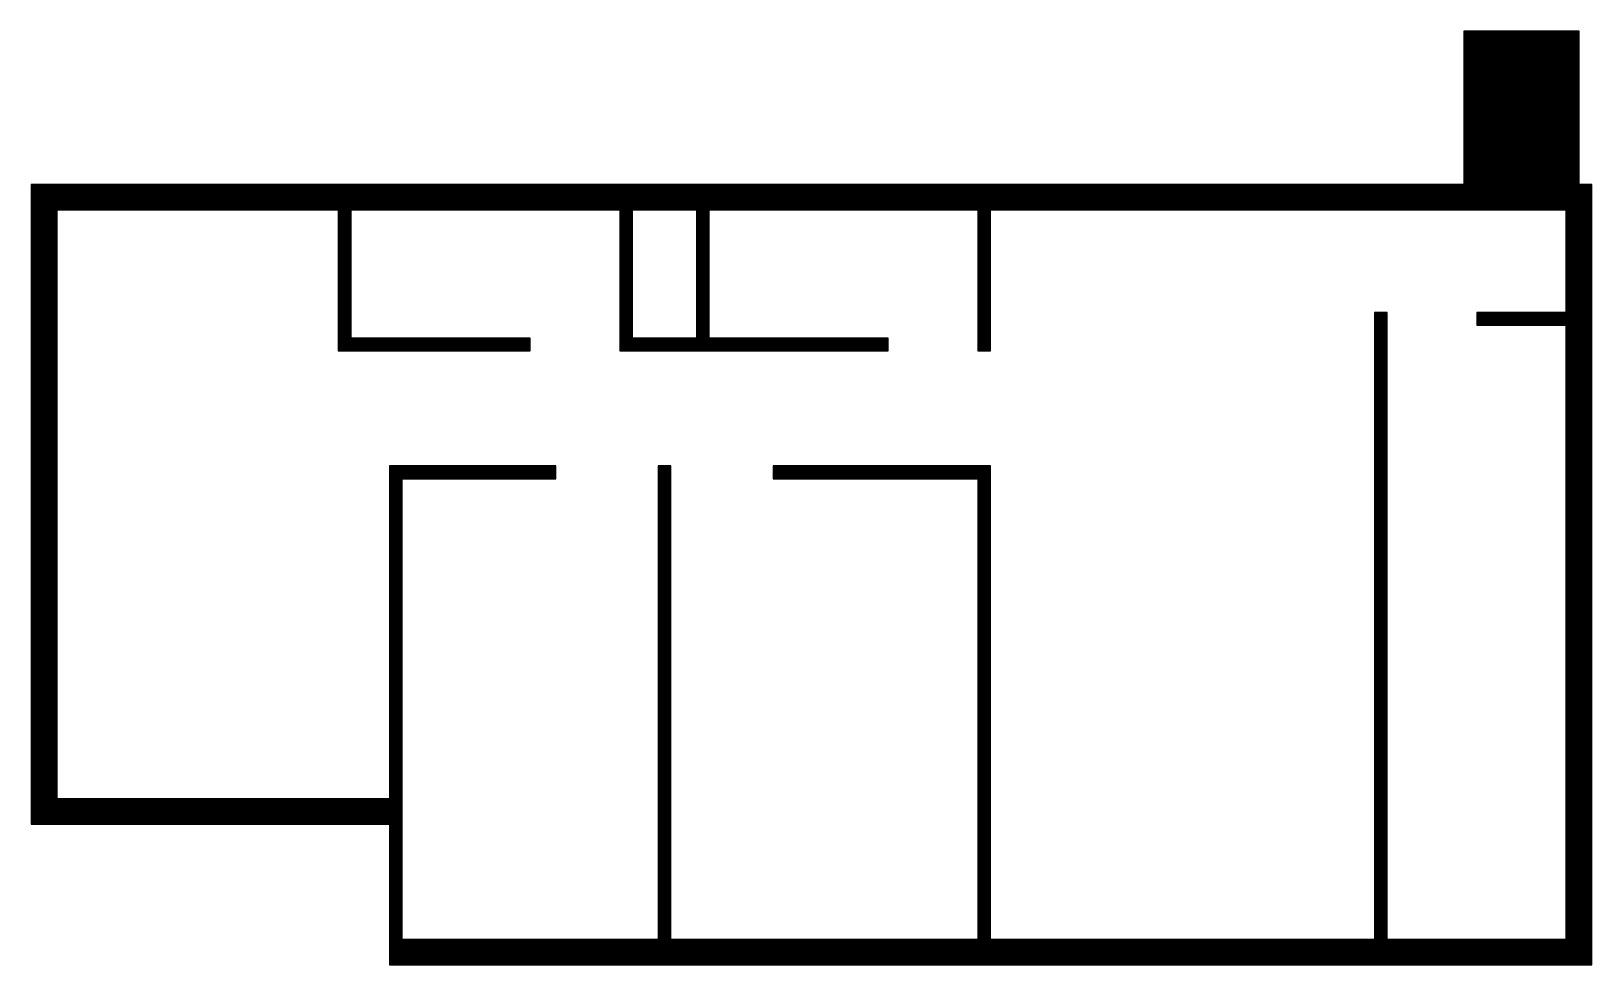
# Model space of a CAD drawing. Header units: inches. Extents: x -0.3 to 11.9, y 0.3 to 7.6.
import ezdxf

# ---------------------------------------------------------------- set-up
doc = ezdxf.new("R2010")
doc.units = ezdxf.units.IN
doc.header["$MEASUREMENT"] = 0
doc.layers.add('GRILLA PIXEL', color=7, linetype='Continuous')

# ---------------------------------------------------------------- blocks, each defined once
blk = doc.blocks.new('0-255-255-31-Muro alto')
at = {"layer": 'GRILLA PIXEL', "true_color": 0xffff1f}
h = blk.add_hatch(color=2, dxfattribs=at)
h.dxf.hatch_style = 1
h.paths.add_polyline_path([(0, 0), (-0.1, 0), (-0.1, -0.1), (0, -0.1)])
blk.add_lwpolyline([(-0.1, 0), (-0.1, -0.1), (0, -0.1), (0, 0)], close=True)
blk = doc.blocks.new('0-255-0-0-Muro dormitorio principal')
h = blk.add_hatch(color=1)
h.dxf.hatch_style = 1
h.paths.add_polyline_path([(0, 0), (-0.1, 0), (-0.1, -0.1), (0, -0.1)])
blk.add_lwpolyline([(-0.1, 0), (-0.1, -0.1), (0, -0.1), (0, 0)], close=True)
blk = doc.blocks.new('0-203-204-205-Ventana principal')
at = {"layer": 'GRILLA PIXEL', "true_color": 0xcbcccd}
h = blk.add_hatch(color=254, dxfattribs=at)
h.dxf.hatch_style = 1
h.paths.add_polyline_path([(0, 0), (-0.1, 0), (-0.1, -0.1), (0, -0.1)])
blk.add_lwpolyline([(-0.1, 0), (-0.1, -0.1), (0, -0.1), (0, 0)], close=True)
blk = doc.blocks.new('0-3-160-22-Ventana comun')
at = {"layer": 'GRILLA PIXEL', "true_color": 0x03a016}
h = blk.add_hatch(color=104, dxfattribs=at)
h.dxf.hatch_style = 1
h.paths.add_polyline_path([(0, 0), (-0.1, 0), (-0.1, -0.1), (0, -0.1)])
blk.add_lwpolyline([(-0.1, 0), (-0.1, -0.1), (0, -0.1), (0, 0)], close=True)
blk = doc.blocks.new('0-5-68-255-Muro inicio conexion')
at = {"layer": 'GRILLA PIXEL', "true_color": 0x0544ff}
h = blk.add_hatch(color=160, dxfattribs=at)
h.dxf.hatch_style = 1
h.paths.add_polyline_path([(0, 0), (-0.1, 0), (-0.1, -0.1), (0, -0.1)])
blk.add_lwpolyline([(-0.1, 0), (-0.1, -0.1), (0, -0.1), (0, 0)], close=True)
blk = doc.blocks.new('0-63-149-253-Muro fichas extremo')
at = {"layer": 'GRILLA PIXEL', "true_color": 0x3f95fd}
h = blk.add_hatch(color=153, dxfattribs=at)
h.dxf.hatch_style = 1
h.paths.add_polyline_path([(0, 0), (-0.1, 0), (-0.1, -0.1), (0, -0.1)])
blk.add_lwpolyline([(-0.1, 0), (-0.1, -0.1), (0, -0.1), (0, 0)], close=True)
blk = doc.blocks.new('1-125-217-63-auxiliar  ingresos')
at = {"layer": 'GRILLA PIXEL', "true_color": 0x7dd93f}
h = blk.add_hatch(color=83, dxfattribs=at)
h.dxf.hatch_style = 1
h.paths.add_polyline_path([(0, 0), (-0.1, 0), (-0.1, -0.1), (0, -0.1)])
blk.add_lwpolyline([(-0.1, 0), (-0.1, -0.1), (0, -0.1), (0, 0)], close=True)
blk = doc.blocks.new('0-255-31-255-Puerta ingreso')
at = {"layer": 'GRILLA PIXEL', "true_color": 0xff1fff}
h = blk.add_hatch(color=6, dxfattribs=at)
h.dxf.hatch_style = 1
h.paths.add_polyline_path([(0, 0), (-0.1, 0), (-0.1, -0.1), (0, -0.1)])
blk.add_lwpolyline([(-0.1, 0), (-0.1, -0.1), (0, -0.1), (0, 0)], close=True)
blk = doc.blocks.new('0-0-28-112-Muro auxiliar fichas esquinas')
at = {"layer": 'GRILLA PIXEL', "true_color": 0x001c70}
h = blk.add_hatch(color=166, dxfattribs=at)
h.dxf.hatch_style = 1
h.paths.add_polyline_path([(0, 0), (-0.1, 0), (-0.1, -0.1), (0, -0.1)])
blk.add_lwpolyline([(-0.1, 0), (-0.1, -0.1), (0, -0.1), (0, 0)], close=True)
blk = doc.blocks.new('0-242-113-114-Ventana servicio')
at = {"layer": 'GRILLA PIXEL', "true_color": 0xf27172}
h = blk.add_hatch(color=11, dxfattribs=at)
h.dxf.hatch_style = 1
h.paths.add_polyline_path([(0, 0), (-0.1, 0), (-0.1, -0.1), (0, -0.1)])
blk.add_lwpolyline([(-0.1, 0), (-0.1, -0.1), (0, -0.1), (0, 0)], close=True)
blk = doc.blocks.new('1-99-100-102-auxiliar lado interno')
at = {"lineweight": 70, "true_color": 0x636466}
h = blk.add_hatch(color=251, dxfattribs=at)
h.dxf.hatch_style = 1
h.paths.add_polyline_path([(-0.1, -0.1), (-0.1, 0), (0, 0), (0, -0.1)])
blk.add_lwpolyline([(0, 0), (0, -0.1), (-0.1, -0.1), (-0.1, 0)], close=True)
blk = doc.blocks.new('pixel extremo ventana')
h = blk.add_hatch(color=136)
h.dxf.hatch_style = 1
h.paths.add_polyline_path([(0, 0), (-0.1, 0), (-0.1, -0.1), (0, -0.1)])
blk.add_lwpolyline([(-0.1, 0), (-0.1, -0.1), (0, -0.1), (0, 0)], close=True)

msp = doc.modelspace()

# ---------------------------------------------------------------- block references
for name, p in [('1-125-217-63-auxiliar  ingresos', (11.001, 7.631)), ('1-125-217-63-auxiliar  ingresos', (11.101, 7.631)), ('1-125-217-63-auxiliar  ingresos', (11.201, 7.631)), ('1-125-217-63-auxiliar  ingresos', (11.301, 7.631)), ('1-125-217-63-auxiliar  ingresos', (11.401, 7.631)), ('1-125-217-63-auxiliar  ingresos', (11.501, 7.631)), ('1-125-217-63-auxiliar  ingresos', (11.601, 7.631)), ('1-125-217-63-auxiliar  ingresos', (11.701, 7.631)), ('1-125-217-63-auxiliar  ingresos', (11.801, 7.631)), ('1-125-217-63-auxiliar  ingresos', (11.001, 7.531)), ('1-125-217-63-auxiliar  ingresos', (11.101, 7.531)), ('1-125-217-63-auxiliar  ingresos', (11.201, 7.531)), ('1-125-217-63-auxiliar  ingresos', (11.301, 7.531)), ('1-125-217-63-auxiliar  ingresos', (11.401, 7.531)), ('1-125-217-63-auxiliar  ingresos', (11.501, 7.531)), ('1-125-217-63-auxiliar  ingresos', (11.601, 7.531)), ('1-125-217-63-auxiliar  ingresos', (11.701, 7.531)), ('1-125-217-63-auxiliar  ingresos', (11.801, 7.531)), ('1-125-217-63-auxiliar  ingresos', (11.001, 7.431)), ('1-125-217-63-auxiliar  ingresos', (11.001, 7.331)), ('1-125-217-63-auxiliar  ingresos', (11.101, 7.431)), ('1-125-217-63-auxiliar  ingresos', (11.101, 7.331)), ('1-125-217-63-auxiliar  ingresos', (11.201, 7.431)), ('1-125-217-63-auxiliar  ingresos', (11.201, 7.331)), ('1-125-217-63-auxiliar  ingresos', (11.301, 7.431)), ('1-125-217-63-auxiliar  ingresos', (11.301, 7.331)), ('1-125-217-63-auxiliar  ingresos', (11.401, 7.431)), ('1-125-217-63-auxiliar  ingresos', (11.401, 7.331)), ('1-125-217-63-auxiliar  ingresos', (11.501, 7.431)), ('1-125-217-63-auxiliar  ingresos', (11.501, 7.331)), ('1-125-217-63-auxiliar  ingresos', (11.601, 7.431)), ('1-125-217-63-auxiliar  ingresos', (11.601, 7.331)), ('1-125-217-63-auxiliar  ingresos', (11.701, 7.431)), ('1-125-217-63-auxiliar  ingresos', (11.701, 7.331)), ('1-125-217-63-auxiliar  ingresos', (11.801, 7.431)), ('1-125-217-63-auxiliar  ingresos', (11.801, 7.331)), ('1-125-217-63-auxiliar  ingresos', (11.001, 7.231)), ('1-125-217-63-auxiliar  ingresos', (11.101, 7.231)), ('1-125-217-63-auxiliar  ingresos', (11.201, 7.231)), ('1-125-217-63-auxiliar  ingresos', (11.301, 7.231)), ('1-125-217-63-auxiliar  ingresos', (11.401, 7.231)), ('1-125-217-63-auxiliar  ingresos', (11.501, 7.231)), ('1-125-217-63-auxiliar  ingresos', (11.601, 7.231)), ('1-125-217-63-auxiliar  ingresos', (11.701, 7.231)), ('1-125-217-63-auxiliar  ingresos', (11.801, 7.231)), ('1-125-217-63-auxiliar  ingresos', (11.001, 7.131)), ('1-125-217-63-auxiliar  ingresos', (11.101, 7.131)), ('1-125-217-63-auxiliar  ingresos', (11.201, 7.131)), ('1-125-217-63-auxiliar  ingresos', (11.301, 7.131)), ('1-125-217-63-auxiliar  ingresos', (11.401, 7.131)), ('1-125-217-63-auxiliar  ingresos', (11.501, 7.131)), ('1-125-217-63-auxiliar  ingresos', (11.601, 7.131)), ('1-125-217-63-auxiliar  ingresos', (11.701, 7.131)), ('1-125-217-63-auxiliar  ingresos', (11.801, 7.131)), ('1-125-217-63-auxiliar  ingresos', (11.001, 7.031)), ('1-125-217-63-auxiliar  ingresos', (11.101, 7.031)), ('1-125-217-63-auxiliar  ingresos', (11.201, 7.031)), ('1-125-217-63-auxiliar  ingresos', (11.301, 7.031)), ('1-125-217-63-auxiliar  ingresos', (11.401, 7.031)), ('1-125-217-63-auxiliar  ingresos', (11.501, 7.031)), ('1-125-217-63-auxiliar  ingresos', (11.601, 7.031)), ('1-125-217-63-auxiliar  ingresos', (11.701, 7.031)), ('1-125-217-63-auxiliar  ingresos', (11.801, 7.031)), ('1-125-217-63-auxiliar  ingresos', (11.001, 6.931)), ('1-125-217-63-auxiliar  ingresos', (11.101, 6.931)), ('1-125-217-63-auxiliar  ingresos', (11.201, 6.931)), ('1-125-217-63-auxiliar  ingresos', (11.301, 6.931)), ('1-125-217-63-auxiliar  ingresos', (11.401, 6.931)), ('1-125-217-63-auxiliar  ingresos', (11.501, 6.931)), ('1-125-217-63-auxiliar  ingresos', (11.601, 6.931)), ('1-125-217-63-auxiliar  ingresos', (11.701, 6.931)), ('1-125-217-63-auxiliar  ingresos', (11.801, 6.931)), ('1-125-217-63-auxiliar  ingresos', (11.001, 6.831)), ('1-125-217-63-auxiliar  ingresos', (11.001, 6.731)), ('1-125-217-63-auxiliar  ingresos', (11.101, 6.831)), ('1-125-217-63-auxiliar  ingresos', (11.101, 6.731)), ('1-125-217-63-auxiliar  ingresos', (11.201, 6.831)), ('1-125-217-63-auxiliar  ingresos', (11.201, 6.731)), ('1-125-217-63-auxiliar  ingresos', (11.301, 6.831)), ('1-125-217-63-auxiliar  ingresos', (11.301, 6.731)), ('1-125-217-63-auxiliar  ingresos', (11.401, 6.831)), ('1-125-217-63-auxiliar  ingresos', (11.401, 6.731)), ('1-125-217-63-auxiliar  ingresos', (11.501, 6.831)), ('1-125-217-63-auxiliar  ingresos', (11.501, 6.731)), ('1-125-217-63-auxiliar  ingresos', (11.601, 6.831)), ('1-125-217-63-auxiliar  ingresos', (11.601, 6.731)), ('1-125-217-63-auxiliar  ingresos', (11.701, 6.831)), ('1-125-217-63-auxiliar  ingresos', (11.701, 6.731)), ('1-125-217-63-auxiliar  ingresos', (11.801, 6.831)), ('1-125-217-63-auxiliar  ingresos', (11.801, 6.731)), ('1-125-217-63-auxiliar  ingresos', (11.001, 6.631)), ('1-125-217-63-auxiliar  ingresos', (11.101, 6.631)), ('1-125-217-63-auxiliar  ingresos', (11.201, 6.631)), ('1-125-217-63-auxiliar  ingresos', (11.301, 6.631)), ('1-125-217-63-auxiliar  ingresos', (11.401, 6.631)), ('1-125-217-63-auxiliar  ingresos', (11.501, 6.631)), ('1-125-217-63-auxiliar  ingresos', (11.601, 6.631)), ('1-125-217-63-auxiliar  ingresos', (11.701, 6.631)), ('1-125-217-63-auxiliar  ingresos', (11.801, 6.631)), ('1-125-217-63-auxiliar  ingresos', (11.001, 6.531)), ('1-125-217-63-auxiliar  ingresos', (11.101, 6.531)), ('1-125-217-63-auxiliar  ingresos', (11.201, 6.531)), ('1-125-217-63-auxiliar  ingresos', (11.301, 6.531)), ('1-125-217-63-auxiliar  ingresos', (11.401, 6.531)), ('1-125-217-63-auxiliar  ingresos', (11.501, 6.531)), ('1-125-217-63-auxiliar  ingresos', (11.601, 6.531)), ('1-125-217-63-auxiliar  ingresos', (11.701, 6.531)), ('1-125-217-63-auxiliar  ingresos', (11.801, 6.531)), ('0-5-68-255-Muro inicio conexion', (-0.199, 6.431)), ('0-255-255-31-Muro alto', (-0.099, 6.431)), ('0-255-255-31-Muro alto', (0.001, 6.431)), ('0-255-255-31-Muro alto', (0.101, 6.431)), ('0-255-255-31-Muro alto', (0.201, 6.431)), ('0-255-255-31-Muro alto', (0.301, 6.431)), ('0-255-255-31-Muro alto', (0.401, 6.431)), ('0-255-255-31-Muro alto', (0.501, 6.431)), ('0-255-255-31-Muro alto', (0.601, 6.431)), ('0-255-255-31-Muro alto', (0.701, 6.431)), ('0-255-255-31-Muro alto', (0.801, 6.431)), ('0-255-255-31-Muro alto', (0.901, 6.431)), ('0-255-255-31-Muro alto', (1.001, 6.431)), ('0-255-255-31-Muro alto', (1.101, 6.431)), ('0-255-255-31-Muro alto', (1.201, 6.431)), ('0-255-255-31-Muro alto', (1.301, 6.431)), ('0-255-255-31-Muro alto', (1.401, 6.431)), ('0-255-255-31-Muro alto', (1.501, 6.431)), ('0-255-255-31-Muro alto', (1.601, 6.431)), ('0-255-255-31-Muro alto', (1.701, 6.431)), ('0-255-255-31-Muro alto', (1.801, 6.431)), ('0-255-255-31-Muro alto', (1.901, 6.431)), ('0-255-255-31-Muro alto', (2.001, 6.431)), ('0-255-255-31-Muro alto', (2.101, 6.431)), ('0-255-255-31-Muro alto', (2.201, 6.431)), ('0-255-255-31-Muro alto', (2.301, 6.431)), ('0-255-255-31-Muro alto', (2.401, 6.431)), ('0-255-255-31-Muro alto', (2.501, 6.431)), ('0-255-255-31-Muro alto', (2.601, 6.431)), ('0-255-255-31-Muro alto', (2.701, 6.431)), ('0-255-255-31-Muro alto', (2.801, 6.431)), ('0-255-255-31-Muro alto', (2.901, 6.431)), ('0-255-255-31-Muro alto', (3.001, 6.431)), ('0-255-255-31-Muro alto', (3.101, 6.431)), ('0-255-255-31-Muro alto', (3.201, 6.431)), ('0-255-255-31-Muro alto', (3.301, 6.431)), ('0-255-255-31-Muro alto', (3.401, 6.431)), ('0-255-255-31-Muro alto', (3.501, 6.431)), ('0-255-255-31-Muro alto', (3.601, 6.431)), ('0-255-255-31-Muro alto', (3.701, 6.431)), ('0-255-255-31-Muro alto', (3.801, 6.431)), ('0-255-255-31-Muro alto', (3.901, 6.431)), ('0-255-255-31-Muro alto', (4.001, 6.431)), ('0-255-255-31-Muro alto', (4.101, 6.431)), ('0-255-255-31-Muro alto', (4.201, 6.431)), ('0-255-255-31-Muro alto', (4.301, 6.431)), ('0-255-255-31-Muro alto', (4.401, 6.431)), ('0-255-255-31-Muro alto', (4.501, 6.431)), ('0-255-255-31-Muro alto', (4.601, 6.431)), ('0-255-255-31-Muro alto', (4.701, 6.431)), ('0-255-255-31-Muro alto', (4.801, 6.431)), ('0-255-255-31-Muro alto', (4.901, 6.431)), ('0-255-255-31-Muro alto', (5.001, 6.431)), ('0-255-255-31-Muro alto', (5.101, 6.431)), ('0-255-255-31-Muro alto', (5.201, 6.431)), ('0-255-255-31-Muro alto', (5.301, 6.431)), ('0-255-255-31-Muro alto', (5.401, 6.431)), ('0-255-255-31-Muro alto', (5.501, 6.431)), ('0-255-255-31-Muro alto', (5.601, 6.431)), ('0-255-255-31-Muro alto', (5.701, 6.431)), ('0-255-255-31-Muro alto', (5.801, 6.431)), ('0-255-255-31-Muro alto', (5.901, 6.431)), ('0-255-255-31-Muro alto', (6.001, 6.431)), ('0-255-255-31-Muro alto', (6.101, 6.431)), ('0-255-255-31-Muro alto', (6.201, 6.431)), ('0-255-255-31-Muro alto', (6.301, 6.431)), ('0-255-255-31-Muro alto', (6.401, 6.431)), ('0-255-255-31-Muro alto', (6.501, 6.431)), ('0-255-255-31-Muro alto', (6.601, 6.431)), ('0-255-255-31-Muro alto', (6.701, 6.431)), ('0-255-255-31-Muro alto', (6.801, 6.431)), ('0-255-255-31-Muro alto', (6.901, 6.431)), ('0-255-255-31-Muro alto', (7.001, 6.431)), ('0-255-255-31-Muro alto', (7.101, 6.431)), ('0-255-255-31-Muro alto', (7.201, 6.431)), ('0-255-255-31-Muro alto', (7.301, 6.431)), ('0-255-255-31-Muro alto', (7.401, 6.431)), ('0-255-255-31-Muro alto', (7.501, 6.431)), ('0-255-255-31-Muro alto', (7.601, 6.431)), ('0-255-255-31-Muro alto', (7.701, 6.431)), ('0-255-255-31-Muro alto', (7.801, 6.431)), ('0-255-255-31-Muro alto', (7.901, 6.431)), ('0-255-255-31-Muro alto', (8.001, 6.431)), ('0-255-255-31-Muro alto', (8.101, 6.431)), ('0-255-255-31-Muro alto', (8.201, 6.431)), ('0-255-255-31-Muro alto', (8.301, 6.431)), ('0-255-255-31-Muro alto', (8.401, 6.431)), ('0-255-255-31-Muro alto', (8.501, 6.431)), ('0-255-255-31-Muro alto', (8.601, 6.431)), ('0-255-255-31-Muro alto', (8.701, 6.431)), ('0-255-255-31-Muro alto', (8.801, 6.431)), ('0-255-255-31-Muro alto', (8.901, 6.431)), ('0-255-255-31-Muro alto', (9.001, 6.431)), ('0-255-255-31-Muro alto', (9.101, 6.431)), ('0-255-255-31-Muro alto', (9.201, 6.431)), ('0-255-255-31-Muro alto', (9.301, 6.431)), ('0-255-255-31-Muro alto', (9.401, 6.431)), ('0-255-255-31-Muro alto', (9.501, 6.431)), ('0-255-255-31-Muro alto', (9.601, 6.431)), ('0-255-255-31-Muro alto', (9.701, 6.431)), ('0-255-255-31-Muro alto', (9.801, 6.431)), ('0-255-255-31-Muro alto', (9.901, 6.431)), ('0-255-255-31-Muro alto', (10.001, 6.431)), ('0-255-255-31-Muro alto', (10.101, 6.431)), ('0-255-255-31-Muro alto', (10.201, 6.431)), ('0-255-255-31-Muro alto', (10.301, 6.431)), ('0-255-255-31-Muro alto', (10.401, 6.431)), ('0-255-255-31-Muro alto', (10.501, 6.431)), ('0-255-255-31-Muro alto', (10.601, 6.431)), ('0-255-255-31-Muro alto', (10.701, 6.431)), ('0-255-255-31-Muro alto', (10.801, 6.431)), ('0-255-255-31-Muro alto', (10.901, 6.431)), ('0-255-31-255-Puerta ingreso', (11.001, 6.431)), ('0-255-31-255-Puerta ingreso', (11.101, 6.431)), ('0-255-31-255-Puerta ingreso', (11.201, 6.431)), ('0-255-31-255-Puerta ingreso', (11.301, 6.431)), ('0-255-31-255-Puerta ingreso', (11.401, 6.431)), ('0-255-31-255-Puerta ingreso', (11.501, 6.431)), ('0-255-31-255-Puerta ingreso', (11.601, 6.431)), ('0-255-31-255-Puerta ingreso', (11.701, 6.431)), ('0-255-31-255-Puerta ingreso', (11.801, 6.431)), ('0-5-68-255-Muro inicio conexion', (11.901, 6.431)), ('0-5-68-255-Muro inicio conexion', (-0.199, 6.331)), ('0-63-149-253-Muro fichas extremo', (-0.199, 6.231)), ('1-99-100-102-auxiliar lado interno', (-0.099, 6.331)), ('1-99-100-102-auxiliar lado interno', (-0.099, 6.231)), ('1-99-100-102-auxiliar lado interno', (0.001, 6.331)), ('1-99-100-102-auxiliar lado interno', (0.101, 6.331)), ('1-99-100-102-auxiliar lado interno', (0.201, 6.331)), ('1-99-100-102-auxiliar lado interno', (0.301, 6.331)), ('1-99-100-102-auxiliar lado interno', (0.401, 6.331)), ('1-99-100-102-auxiliar lado interno', (0.501, 6.331)), ('1-99-100-102-auxiliar lado interno', (0.601, 6.331)), ('1-99-100-102-auxiliar lado interno', (0.701, 6.331)), ('1-99-100-102-auxiliar lado interno', (0.801, 6.331)), ('1-99-100-102-auxiliar lado interno', (0.901, 6.331)), ('1-99-100-102-auxiliar lado interno', (1.001, 6.331)), ('1-99-100-102-auxiliar lado interno', (1.101, 6.331)), ('1-99-100-102-auxiliar lado interno', (1.201, 6.331)), ('1-99-100-102-auxiliar lado interno', (1.301, 6.331)), ('1-99-100-102-auxiliar lado interno', (1.401, 6.331)), ('1-99-100-102-auxiliar lado interno', (1.501, 6.331)), ('1-99-100-102-auxiliar lado interno', (1.601, 6.331)), ('1-99-100-102-auxiliar lado interno', (1.701, 6.331)), ('1-99-100-102-auxiliar lado interno', (1.801, 6.331)), ('1-99-100-102-auxiliar lado interno', (1.901, 6.331)), ('1-99-100-102-auxiliar lado interno', (2.001, 6.331)), ('1-99-100-102-auxiliar lado interno', (2.101, 6.331)), ('0-255-255-31-Muro alto', (2.201, 6.331)), ('0-255-255-31-Muro alto', (2.201, 6.231)), ('1-99-100-102-auxiliar lado interno', (2.301, 6.331)), ('1-99-100-102-auxiliar lado interno', (2.401, 6.331)), ('1-99-100-102-auxiliar lado interno', (2.501, 6.331)), ('1-99-100-102-auxiliar lado interno', (2.601, 6.331)), ('1-99-100-102-auxiliar lado interno', (2.701, 6.331)), ('1-99-100-102-auxiliar lado interno', (2.801, 6.331)), ('1-99-100-102-auxiliar lado interno', (2.901, 6.331)), ('1-99-100-102-auxiliar lado interno', (3.001, 6.331)), ('1-99-100-102-auxiliar lado interno', (3.101, 6.331)), ('1-99-100-102-auxiliar lado interno', (3.201, 6.331)), ('1-99-100-102-auxiliar lado interno', (3.301, 6.331)), ('1-99-100-102-auxiliar lado interno', (3.401, 6.331)), ('1-99-100-102-auxiliar lado interno', (3.501, 6.331)), ('1-99-100-102-auxiliar lado interno', (3.601, 6.331)), ('1-99-100-102-auxiliar lado interno', (3.701, 6.331)), ('1-99-100-102-auxiliar lado interno', (3.801, 6.331)), ('1-99-100-102-auxiliar lado interno', (3.901, 6.331)), ('1-99-100-102-auxiliar lado interno', (4.001, 6.331)), ('1-99-100-102-auxiliar lado interno', (4.101, 6.331)), ('1-99-100-102-auxiliar lado interno', (4.201, 6.331)), ('1-99-100-102-auxiliar lado interno', (4.301, 6.331)), ('0-255-255-31-Muro alto', (4.401, 6.331)), ('0-255-255-31-Muro alto', (4.401, 6.231)), ('1-99-100-102-auxiliar lado interno', (4.501, 6.331)), ('1-99-100-102-auxiliar lado interno', (4.601, 6.331)), ('1-99-100-102-auxiliar lado interno', (4.701, 6.331)), ('1-99-100-102-auxiliar lado interno', (4.801, 6.331)), ('1-99-100-102-auxiliar lado interno', (4.901, 6.331)), ('0-255-255-31-Muro alto', (5.001, 6.331)), ('0-255-255-31-Muro alto', (5.001, 6.231)), ('1-99-100-102-auxiliar lado interno', (5.101, 6.331)), ('1-99-100-102-auxiliar lado interno', (5.201, 6.331)), ('1-99-100-102-auxiliar lado interno', (5.301, 6.331)), ('1-99-100-102-auxiliar lado interno', (5.401, 6.331)), ('1-99-100-102-auxiliar lado interno', (5.501, 6.331)), ('1-99-100-102-auxiliar lado interno', (5.601, 6.331)), ('1-99-100-102-auxiliar lado interno', (5.701, 6.331)), ('1-99-100-102-auxiliar lado interno', (5.801, 6.331)), ('1-99-100-102-auxiliar lado interno', (5.901, 6.331)), ('1-99-100-102-auxiliar lado interno', (6.001, 6.331)), ('1-99-100-102-auxiliar lado interno', (6.101, 6.331)), ('1-99-100-102-auxiliar lado interno', (6.201, 6.331)), ('1-99-100-102-auxiliar lado interno', (6.301, 6.331)), ('1-99-100-102-auxiliar lado interno', (6.401, 6.331)), ('1-99-100-102-auxiliar lado interno', (6.501, 6.331)), ('1-99-100-102-auxiliar lado interno', (6.601, 6.331)), ('1-99-100-102-auxiliar lado interno', (6.701, 6.331)), ('1-99-100-102-auxiliar lado interno', (6.801, 6.331)), ('1-99-100-102-auxiliar lado interno', (6.901, 6.331)), ('1-99-100-102-auxiliar lado interno', (7.001, 6.331)), ('1-99-100-102-auxiliar lado interno', (7.101, 6.331)), ('0-255-255-31-Muro alto', (7.201, 6.331)), ('0-255-255-31-Muro alto', (7.201, 6.231)), ('1-99-100-102-auxiliar lado interno', (7.301, 6.331)), ('1-99-100-102-auxiliar lado interno', (7.401, 6.331)), ('1-99-100-102-auxiliar lado interno', (7.501, 6.331)), ('1-99-100-102-auxiliar lado interno', (7.601, 6.331)), ('1-99-100-102-auxiliar lado interno', (7.701, 6.331)), ('1-99-100-102-auxiliar lado interno', (7.801, 6.331)), ('1-99-100-102-auxiliar lado interno', (7.901, 6.331)), ('1-99-100-102-auxiliar lado interno', (8.001, 6.331)), ('1-99-100-102-auxiliar lado interno', (8.101, 6.331)), ('1-99-100-102-auxiliar lado interno', (8.201, 6.331)), ('1-99-100-102-auxiliar lado interno', (8.301, 6.331)), ('1-99-100-102-auxiliar lado interno', (8.401, 6.331)), ('1-99-100-102-auxiliar lado interno', (8.501, 6.331)), ('1-99-100-102-auxiliar lado interno', (8.601, 6.331)), ('1-99-100-102-auxiliar lado interno', (8.701, 6.331)), ('1-99-100-102-auxiliar lado interno', (8.801, 6.331)), ('1-99-100-102-auxiliar lado interno', (8.901, 6.331)), ('1-99-100-102-auxiliar lado interno', (9.001, 6.331)), ('1-99-100-102-auxiliar lado interno', (9.101, 6.331)), ('1-99-100-102-auxiliar lado interno', (9.201, 6.331)), ('1-99-100-102-auxiliar lado interno', (9.301, 6.331)), ('1-99-100-102-auxiliar lado interno', (9.401, 6.331)), ('1-99-100-102-auxiliar lado interno', (9.501, 6.331)), ('1-99-100-102-auxiliar lado interno', (9.601, 6.331)), ('1-99-100-102-auxiliar lado interno', (9.701, 6.331)), ('1-99-100-102-auxiliar lado interno', (9.801, 6.331)), ('1-99-100-102-auxiliar lado interno', (9.901, 6.331)), ('1-99-100-102-auxiliar lado interno', (10.001, 6.331)), ('1-99-100-102-auxiliar lado interno', (10.101, 6.331)), ('1-99-100-102-auxiliar lado interno', (10.201, 6.331)), ('1-99-100-102-auxiliar lado interno', (10.301, 6.331)), ('1-99-100-102-auxiliar lado interno', (10.401, 6.331)), ('1-99-100-102-auxiliar lado interno', (10.501, 6.331)), ('1-99-100-102-auxiliar lado interno', (10.601, 6.331)), ('1-99-100-102-auxiliar lado interno', (10.701, 6.331)), ('1-99-100-102-auxiliar lado interno', (10.801, 6.331)), ('1-99-100-102-auxiliar lado interno', (10.901, 6.331)), ('1-99-100-102-auxiliar lado interno', (11.001, 6.331)), ('1-99-100-102-auxiliar lado interno', (11.101, 6.331)), ('1-99-100-102-auxiliar lado interno', (11.201, 6.331)), ('1-99-100-102-auxiliar lado interno', (11.301, 6.331)), ('1-99-100-102-auxiliar lado interno', (11.401, 6.331)), ('1-99-100-102-auxiliar lado interno', (11.501, 6.331)), ('1-99-100-102-auxiliar lado interno', (11.601, 6.331)), ('1-99-100-102-auxiliar lado interno', (11.701, 6.331)), ('1-99-100-102-auxiliar lado interno', (11.801, 6.331)), ('1-99-100-102-auxiliar lado interno', (11.801, 6.231)), ('0-5-68-255-Muro inicio conexion', (11.901, 6.331)), ('0-63-149-253-Muro fichas extremo', (11.901, 6.231)), ('0-255-255-31-Muro alto', (-0.199, 6.131)), ('1-99-100-102-auxiliar lado interno', (-0.099, 6.131)), ('0-255-255-31-Muro alto', (2.201, 6.131)), ('0-255-255-31-Muro alto', (4.401, 6.131)), ('0-255-255-31-Muro alto', (5.001, 6.131)), ('0-255-255-31-Muro alto', (7.201, 6.131)), ('1-99-100-102-auxiliar lado interno', (11.801, 6.131)), ('0-255-255-31-Muro alto', (11.901, 6.131)), ('0-255-255-31-Muro alto', (-0.199, 6.031)), ('1-99-100-102-auxiliar lado interno', (-0.099, 6.031)), ('0-255-255-31-Muro alto', (2.201, 6.031)), ('0-255-255-31-Muro alto', (4.401, 6.031)), ('0-255-255-31-Muro alto', (5.001, 6.031)), ('0-255-255-31-Muro alto', (7.201, 6.031)), ('1-99-100-102-auxiliar lado interno', (11.801, 6.031)), ('0-255-255-31-Muro alto', (11.901, 6.031)), ('0-255-255-31-Muro alto', (-0.199, 5.931)), ('1-99-100-102-auxiliar lado interno', (-0.099, 5.931)), ('0-255-255-31-Muro alto', (2.201, 5.931)), ('0-255-255-31-Muro alto', (4.401, 5.931)), ('0-255-255-31-Muro alto', (5.001, 5.931)), ('0-255-255-31-Muro alto', (7.201, 5.931)), ('1-99-100-102-auxiliar lado interno', (11.801, 5.931)), ('0-255-255-31-Muro alto', (11.901, 5.931)), ('0-255-255-31-Muro alto', (-0.199, 5.831)), ('1-99-100-102-auxiliar lado interno', (-0.099, 5.831)), ('0-255-255-31-Muro alto', (2.201, 5.831)), ('0-255-255-31-Muro alto', (4.401, 5.831)), ('0-255-255-31-Muro alto', (5.001, 5.831)), ('0-255-255-31-Muro alto', (7.201, 5.831)), ('1-99-100-102-auxiliar lado interno', (11.801, 5.831)), ('0-255-255-31-Muro alto', (11.901, 5.831)), ('0-255-255-31-Muro alto', (-0.199, 5.731)), ('0-255-255-31-Muro alto', (-0.199, 5.631)), ('1-99-100-102-auxiliar lado interno', (-0.099, 5.731)), ('1-99-100-102-auxiliar lado interno', (-0.099, 5.631)), ('0-255-255-31-Muro alto', (2.201, 5.731)), ('0-255-255-31-Muro alto', (2.201, 5.631)), ('0-255-255-31-Muro alto', (4.401, 5.731)), ('0-255-255-31-Muro alto', (4.401, 5.631)), ('0-255-255-31-Muro alto', (5.001, 5.731)), ('0-255-255-31-Muro alto', (5.001, 5.631)), ('0-255-255-31-Muro alto', (7.201, 5.731)), ('0-255-255-31-Muro alto', (7.201, 5.631)), ('1-99-100-102-auxiliar lado interno', (11.801, 5.731)), ('1-99-100-102-auxiliar lado interno', (11.801, 5.631)), ('0-255-255-31-Muro alto', (11.901, 5.731)), ('0-255-255-31-Muro alto', (11.901, 5.631)), ('0-255-255-31-Muro alto', (-0.199, 5.531)), ('1-99-100-102-auxiliar lado interno', (-0.099, 5.531)), ('0-255-255-31-Muro alto', (2.201, 5.531)), ('0-255-255-31-Muro alto', (4.401, 5.531)), ('0-255-255-31-Muro alto', (5.001, 5.531)), ('0-255-255-31-Muro alto', (7.201, 5.531)), ('1-99-100-102-auxiliar lado interno', (11.801, 5.531)), ('0-255-255-31-Muro alto', (11.901, 5.531)), ('0-255-255-31-Muro alto', (-0.199, 5.431)), ('1-99-100-102-auxiliar lado interno', (-0.099, 5.431)), ('0-255-255-31-Muro alto', (2.201, 5.431)), ('0-255-255-31-Muro alto', (4.401, 5.431)), ('0-255-255-31-Muro alto', (5.001, 5.431)), ('0-255-255-31-Muro alto', (7.201, 5.431)), ('0-255-255-31-Muro alto', (10.301, 5.431)), ('0-255-255-31-Muro alto', (11.101, 5.431)), ('0-255-255-31-Muro alto', (11.201, 5.431)), ('0-255-255-31-Muro alto', (11.301, 5.431)), ('0-255-255-31-Muro alto', (11.401, 5.431)), ('0-255-255-31-Muro alto', (11.501, 5.431)), ('0-255-255-31-Muro alto', (11.601, 5.431)), ('0-255-255-31-Muro alto', (11.701, 5.431)), ('0-255-255-31-Muro alto', (11.801, 5.431)), ('0-255-255-31-Muro alto', (11.901, 5.431)), ('0-255-255-31-Muro alto', (-0.199, 5.331)), ('1-99-100-102-auxiliar lado interno', (-0.099, 5.331)), ('0-255-255-31-Muro alto', (2.201, 5.331)), ('0-255-255-31-Muro alto', (4.401, 5.331)), ('0-255-255-31-Muro alto', (5.001, 5.331)), ('0-255-255-31-Muro alto', (7.201, 5.331)), ('0-255-255-31-Muro alto', (10.301, 5.331)), ('1-99-100-102-auxiliar lado interno', (11.801, 5.331)), ('0-255-255-31-Muro alto', (11.901, 5.331)), ('0-255-255-31-Muro alto', (-0.199, 5.231)), ('0-255-0-0-Muro dormitorio principal', (-0.199, 5.131)), ('1-99-100-102-auxiliar lado interno', (-0.099, 5.231)), ('1-99-100-102-auxiliar lado interno', (-0.099, 5.131)), ('0-255-255-31-Muro alto', (2.201, 5.231)), ('0-255-255-31-Muro alto', (2.301, 5.231)), ('0-255-255-31-Muro alto', (2.401, 5.231)), ('0-255-255-31-Muro alto', (2.501, 5.231)), ('0-255-255-31-Muro alto', (2.601, 5.231)), ('0-255-255-31-Muro alto', (2.701, 5.231)), ('0-255-255-31-Muro alto', (2.801, 5.231)), ('0-255-255-31-Muro alto', (2.901, 5.231)), ('0-255-255-31-Muro alto', (3.001, 5.231)), ('0-255-255-31-Muro alto', (3.101, 5.231)), ('0-255-255-31-Muro alto', (3.201, 5.231)), ('0-255-255-31-Muro alto', (3.301, 5.231)), ('0-255-255-31-Muro alto', (3.401, 5.231)), ('0-255-255-31-Muro alto', (3.501, 5.231)), ('0-255-255-31-Muro alto', (3.601, 5.231)), ('0-255-255-31-Muro alto', (4.401, 5.231)), ('0-255-255-31-Muro alto', (4.501, 5.231)), ('0-255-255-31-Muro alto', (4.601, 5.231)), ('0-255-255-31-Muro alto', (4.701, 5.231)), ('0-255-255-31-Muro alto', (4.801, 5.231)), ('0-255-255-31-Muro alto', (4.901, 5.231)), ('0-255-255-31-Muro alto', (5.001, 5.231)), ('0-255-255-31-Muro alto', (5.101, 5.231)), ('0-255-255-31-Muro alto', (5.201, 5.231)), ('0-255-255-31-Muro alto', (5.301, 5.231)), ('0-255-255-31-Muro alto', (5.401, 5.231)), ('0-255-255-31-Muro alto', (5.501, 5.231)), ('0-255-255-31-Muro alto', (5.601, 5.231)), ('0-255-255-31-Muro alto', (5.701, 5.231)), ('0-255-255-31-Muro alto', (5.801, 5.231)), ('0-255-255-31-Muro alto', (5.901, 5.231)), ('0-255-255-31-Muro alto', (6.001, 5.231)), ('0-255-255-31-Muro alto', (6.101, 5.231)), ('0-255-255-31-Muro alto', (6.201, 5.231)), ('0-255-255-31-Muro alto', (6.301, 5.231)), ('0-255-255-31-Muro alto', (6.401, 5.231)), ('0-255-255-31-Muro alto', (7.201, 5.231)), ('0-255-255-31-Muro alto', (10.301, 5.231)), ('0-255-255-31-Muro alto', (10.301, 5.131)), ('1-99-100-102-auxiliar lado interno', (11.801, 5.231)), ('1-99-100-102-auxiliar lado interno', (11.801, 5.131)), ('0-255-255-31-Muro alto', (11.901, 5.231)), ('0-255-255-31-Muro alto', (11.901, 5.131)), ('0-255-0-0-Muro dormitorio principal', (-0.199, 5.031)), ('1-99-100-102-auxiliar lado interno', (-0.099, 5.031)), ('0-255-255-31-Muro alto', (10.301, 5.031)), ('1-99-100-102-auxiliar lado interno', (11.801, 5.031)), ('0-255-255-31-Muro alto', (11.901, 5.031)), ('0-255-0-0-Muro dormitorio principal', (-0.199, 4.931)), ('1-99-100-102-auxiliar lado interno', (-0.099, 4.931)), ('0-255-255-31-Muro alto', (10.301, 4.931)), ('1-99-100-102-auxiliar lado interno', (11.801, 4.931)), ('0-255-255-31-Muro alto', (11.901, 4.931)), ('0-255-0-0-Muro dormitorio principal', (-0.199, 4.831)), ('1-99-100-102-auxiliar lado interno', (-0.099, 4.831)), ('0-255-255-31-Muro alto', (10.301, 4.831)), ('1-99-100-102-auxiliar lado interno', (11.801, 4.831)), ('0-255-255-31-Muro alto', (11.901, 4.831)), ('0-255-0-0-Muro dormitorio principal', (-0.199, 4.731)), ('1-99-100-102-auxiliar lado interno', (-0.099, 4.731)), ('0-255-255-31-Muro alto', (10.301, 4.731)), ('1-99-100-102-auxiliar lado interno', (11.801, 4.731)), ('0-255-255-31-Muro alto', (11.901, 4.731)), ('0-255-0-0-Muro dormitorio principal', (-0.199, 4.631)), ('0-255-0-0-Muro dormitorio principal', (-0.199, 4.531)), ('1-99-100-102-auxiliar lado interno', (-0.099, 4.631)), ('1-99-100-102-auxiliar lado interno', (-0.099, 4.531)), ('0-255-255-31-Muro alto', (10.301, 4.631)), ('0-255-255-31-Muro alto', (10.301, 4.531)), ('1-99-100-102-auxiliar lado interno', (11.801, 4.631)), ('1-99-100-102-auxiliar lado interno', (11.801, 4.531)), ('0-255-255-31-Muro alto', (11.901, 4.631)), ('0-255-255-31-Muro alto', (11.901, 4.531)), ('0-255-0-0-Muro dormitorio principal', (-0.199, 4.431)), ('1-99-100-102-auxiliar lado interno', (-0.099, 4.431)), ('0-255-255-31-Muro alto', (10.301, 4.431)), ('1-99-100-102-auxiliar lado interno', (11.801, 4.431)), ('0-255-255-31-Muro alto', (11.901, 4.431)), ('0-255-0-0-Muro dormitorio principal', (-0.199, 4.331)), ('1-99-100-102-auxiliar lado interno', (-0.099, 4.331)), ('0-255-255-31-Muro alto', (10.301, 4.331)), ('1-99-100-102-auxiliar lado interno', (11.801, 4.331)), ('0-255-255-31-Muro alto', (11.901, 4.331)), ('0-255-0-0-Muro dormitorio principal', (-0.199, 4.231)), ('1-99-100-102-auxiliar lado interno', (-0.099, 4.231)), ('0-255-255-31-Muro alto', (2.601, 4.231)), ('0-255-255-31-Muro alto', (2.701, 4.231)), ('0-255-255-31-Muro alto', (2.801, 4.231)), ('0-255-255-31-Muro alto', (2.901, 4.231)), ('0-255-255-31-Muro alto', (3.001, 4.231)), ('0-255-255-31-Muro alto', (3.101, 4.231)), ('0-255-255-31-Muro alto', (3.201, 4.231)), ('0-255-255-31-Muro alto', (3.301, 4.231)), ('0-255-255-31-Muro alto', (3.401, 4.231)), ('0-255-255-31-Muro alto', (3.501, 4.231)), ('0-255-255-31-Muro alto', (3.601, 4.231)), ('0-255-255-31-Muro alto', (3.701, 4.231)), ('0-255-255-31-Muro alto', (3.801, 4.231)), ('0-255-255-31-Muro alto', (4.701, 4.231)), ('0-255-255-31-Muro alto', (5.601, 4.231)), ('0-255-255-31-Muro alto', (5.701, 4.231)), ('0-255-255-31-Muro alto', (5.801, 4.231)), ('0-255-255-31-Muro alto', (5.901, 4.231)), ('0-255-255-31-Muro alto', (6.001, 4.231)), ('0-255-255-31-Muro alto', (6.101, 4.231)), ('0-255-255-31-Muro alto', (6.201, 4.231)), ('0-255-255-31-Muro alto', (6.301, 4.231)), ('0-255-255-31-Muro alto', (6.401, 4.231)), ('0-255-255-31-Muro alto', (6.501, 4.231)), ('0-255-255-31-Muro alto', (6.601, 4.231)), ('0-255-255-31-Muro alto', (6.701, 4.231)), ('0-255-255-31-Muro alto', (6.801, 4.231)), ('0-255-255-31-Muro alto', (6.901, 4.231)), ('0-255-255-31-Muro alto', (7.001, 4.231)), ('0-255-255-31-Muro alto', (7.101, 4.231)), ('0-255-255-31-Muro alto', (7.201, 4.231)), ('0-255-255-31-Muro alto', (10.301, 4.231)), ('1-99-100-102-auxiliar lado interno', (11.801, 4.231)), ('0-255-255-31-Muro alto', (11.901, 4.231)), ('0-255-0-0-Muro dormitorio principal', (-0.199, 4.131)), ('0-255-0-0-Muro dormitorio principal', (-0.199, 4.031)), ('1-99-100-102-auxiliar lado interno', (-0.099, 4.131)), ('1-99-100-102-auxiliar lado interno', (-0.099, 4.031)), ('0-255-255-31-Muro alto', (2.601, 4.131)), ('0-255-255-31-Muro alto', (2.601, 4.031)), ('0-255-255-31-Muro alto', (4.701, 4.131)), ('0-255-255-31-Muro alto', (4.701, 4.031)), ('0-255-255-31-Muro alto', (7.201, 4.131)), ('0-255-255-31-Muro alto', (7.201, 4.031)), ('0-255-255-31-Muro alto', (10.301, 4.131)), ('0-255-255-31-Muro alto', (10.301, 4.031)), ('1-99-100-102-auxiliar lado interno', (11.801, 4.131)), ('1-99-100-102-auxiliar lado interno', (11.801, 4.031)), ('0-255-255-31-Muro alto', (11.901, 4.131)), ('0-255-255-31-Muro alto', (11.901, 4.031)), ('0-255-0-0-Muro dormitorio principal', (-0.199, 3.931)), ('1-99-100-102-auxiliar lado interno', (-0.099, 3.931)), ('0-255-255-31-Muro alto', (2.601, 3.931)), ('0-255-255-31-Muro alto', (4.701, 3.931)), ('0-255-255-31-Muro alto', (7.201, 3.931)), ('0-255-255-31-Muro alto', (10.301, 3.931)), ('1-99-100-102-auxiliar lado interno', (11.801, 3.931)), ('0-255-255-31-Muro alto', (11.901, 3.931)), ('0-255-0-0-Muro dormitorio principal', (-0.199, 3.831)), ('1-99-100-102-auxiliar lado interno', (-0.099, 3.831)), ('0-255-255-31-Muro alto', (2.601, 3.831)), ('0-255-255-31-Muro alto', (4.701, 3.831)), ('0-255-255-31-Muro alto', (7.201, 3.831)), ('0-255-255-31-Muro alto', (10.301, 3.831)), ('1-99-100-102-auxiliar lado interno', (11.801, 3.831)), ('0-255-255-31-Muro alto', (11.901, 3.831)), ('0-255-0-0-Muro dormitorio principal', (-0.199, 3.731)), ('1-99-100-102-auxiliar lado interno', (-0.099, 3.731)), ('0-255-255-31-Muro alto', (2.601, 3.731)), ('0-255-255-31-Muro alto', (4.701, 3.731)), ('0-255-255-31-Muro alto', (7.201, 3.731)), ('0-255-255-31-Muro alto', (10.301, 3.731)), ('1-99-100-102-auxiliar lado interno', (11.801, 3.731)), ('0-255-255-31-Muro alto', (11.901, 3.731)), ('0-255-0-0-Muro dormitorio principal', (-0.199, 3.631)), ('1-99-100-102-auxiliar lado interno', (-0.099, 3.631)), ('0-255-255-31-Muro alto', (2.601, 3.631)), ('0-255-255-31-Muro alto', (4.701, 3.631)), ('0-255-255-31-Muro alto', (7.201, 3.631)), ('0-255-255-31-Muro alto', (10.301, 3.631)), ('1-99-100-102-auxiliar lado interno', (11.801, 3.631)), ('0-255-255-31-Muro alto', (11.901, 3.631)), ('0-255-0-0-Muro dormitorio principal', (-0.199, 3.531)), ('0-255-0-0-Muro dormitorio principal', (-0.199, 3.431)), ('1-99-100-102-auxiliar lado interno', (-0.099, 3.531)), ('1-99-100-102-auxiliar lado interno', (-0.099, 3.431)), ('0-255-255-31-Muro alto', (2.601, 3.531)), ('0-255-255-31-Muro alto', (2.601, 3.431)), ('0-255-255-31-Muro alto', (4.701, 3.531)), ('0-255-255-31-Muro alto', (4.701, 3.431)), ('0-255-255-31-Muro alto', (7.201, 3.531)), ('0-255-255-31-Muro alto', (7.201, 3.431)), ('0-255-255-31-Muro alto', (10.301, 3.531)), ('0-255-255-31-Muro alto', (10.301, 3.431)), ('1-99-100-102-auxiliar lado interno', (11.801, 3.531)), ('1-99-100-102-auxiliar lado interno', (11.801, 3.431)), ('0-255-255-31-Muro alto', (11.901, 3.531)), ('0-255-255-31-Muro alto', (11.901, 3.431)), ('0-255-0-0-Muro dormitorio principal', (-0.199, 3.331)), ('1-99-100-102-auxiliar lado interno', (-0.099, 3.331)), ('0-255-255-31-Muro alto', (2.601, 3.331)), ('0-255-255-31-Muro alto', (4.701, 3.331)), ('0-255-255-31-Muro alto', (7.201, 3.331)), ('0-255-255-31-Muro alto', (10.301, 3.331)), ('1-99-100-102-auxiliar lado interno', (11.801, 3.331)), ('0-255-255-31-Muro alto', (11.901, 3.331)), ('0-255-0-0-Muro dormitorio principal', (-0.199, 3.231)), ('1-99-100-102-auxiliar lado interno', (-0.099, 3.231)), ('0-255-255-31-Muro alto', (2.601, 3.231)), ('0-255-255-31-Muro alto', (4.701, 3.231)), ('0-255-255-31-Muro alto', (7.201, 3.231)), ('0-255-255-31-Muro alto', (10.301, 3.231)), ('1-99-100-102-auxiliar lado interno', (11.801, 3.231)), ('0-255-255-31-Muro alto', (11.901, 3.231)), ('0-255-0-0-Muro dormitorio principal', (-0.199, 3.131)), ('1-99-100-102-auxiliar lado interno', (-0.099, 3.131)), ('0-255-255-31-Muro alto', (2.601, 3.131)), ('0-255-255-31-Muro alto', (4.701, 3.131)), ('0-255-255-31-Muro alto', (7.201, 3.131)), ('0-255-255-31-Muro alto', (10.301, 3.131)), ('1-99-100-102-auxiliar lado interno', (11.801, 3.131)), ('0-255-255-31-Muro alto', (11.901, 3.131)), ('0-255-0-0-Muro dormitorio principal', (-0.199, 3.031)), ('0-255-0-0-Muro dormitorio principal', (-0.199, 2.931)), ('1-99-100-102-auxiliar lado interno', (-0.099, 3.031)), ('1-99-100-102-auxiliar lado interno', (-0.099, 2.931)), ('0-255-255-31-Muro alto', (2.601, 3.031)), ('0-255-255-31-Muro alto', (2.601, 2.931)), ('0-255-255-31-Muro alto', (4.701, 3.031)), ('0-255-255-31-Muro alto', (4.701, 2.931)), ('0-255-255-31-Muro alto', (7.201, 3.031)), ('0-255-255-31-Muro alto', (7.201, 2.931)), ('0-255-255-31-Muro alto', (10.301, 3.031)), ('0-255-255-31-Muro alto', (10.301, 2.931)), ('1-99-100-102-auxiliar lado interno', (11.801, 3.031)), ('1-99-100-102-auxiliar lado interno', (11.801, 2.931)), ('0-255-255-31-Muro alto', (11.901, 3.031)), ('0-255-255-31-Muro alto', (11.901, 2.931)), ('0-255-0-0-Muro dormitorio principal', (-0.199, 2.831)), ('1-99-100-102-auxiliar lado interno', (-0.099, 2.831)), ('0-255-255-31-Muro alto', (2.601, 2.831)), ('0-255-255-31-Muro alto', (4.701, 2.831)), ('0-255-255-31-Muro alto', (7.201, 2.831)), ('0-255-255-31-Muro alto', (10.301, 2.831)), ('1-99-100-102-auxiliar lado interno', (11.801, 2.831)), ('0-255-255-31-Muro alto', (11.901, 2.831)), ('0-255-0-0-Muro dormitorio principal', (-0.199, 2.731)), ('1-99-100-102-auxiliar lado interno', (-0.099, 2.731)), ('0-255-255-31-Muro alto', (2.601, 2.731)), ('0-255-255-31-Muro alto', (4.701, 2.731)), ('0-255-255-31-Muro alto', (7.201, 2.731)), ('0-255-255-31-Muro alto', (10.301, 2.731)), ('1-99-100-102-auxiliar lado interno', (11.801, 2.731)), ('0-255-255-31-Muro alto', (11.901, 2.731)), ('0-255-0-0-Muro dormitorio principal', (-0.199, 2.631)), ('1-99-100-102-auxiliar lado interno', (-0.099, 2.631)), ('0-255-255-31-Muro alto', (2.601, 2.631)), ('0-255-255-31-Muro alto', (4.701, 2.631)), ('0-255-255-31-Muro alto', (7.201, 2.631)), ('0-255-255-31-Muro alto', (10.301, 2.631)), ('1-99-100-102-auxiliar lado interno', (11.801, 2.631)), ('0-255-255-31-Muro alto', (11.901, 2.631)), ('0-255-0-0-Muro dormitorio principal', (-0.199, 2.531)), ('1-99-100-102-auxiliar lado interno', (-0.099, 2.531)), ('0-255-255-31-Muro alto', (2.601, 2.531)), ('0-255-255-31-Muro alto', (4.701, 2.531)), ('0-255-255-31-Muro alto', (7.201, 2.531)), ('0-255-255-31-Muro alto', (10.301, 2.531)), ('1-99-100-102-auxiliar lado interno', (11.801, 2.531)), ('0-255-255-31-Muro alto', (11.901, 2.531)), ('0-255-0-0-Muro dormitorio principal', (-0.199, 2.431)), ('0-255-0-0-Muro dormitorio principal', (-0.199, 2.331)), ('1-99-100-102-auxiliar lado interno', (-0.099, 2.431)), ('1-99-100-102-auxiliar lado interno', (-0.099, 2.331)), ('0-255-255-31-Muro alto', (2.601, 2.431)), ('0-255-255-31-Muro alto', (2.601, 2.331)), ('0-255-255-31-Muro alto', (4.701, 2.431)), ('0-255-255-31-Muro alto', (4.701, 2.331)), ('0-255-255-31-Muro alto', (7.201, 2.431)), ('0-255-255-31-Muro alto', (7.201, 2.331)), ('0-255-255-31-Muro alto', (10.301, 2.431)), ('0-255-255-31-Muro alto', (10.301, 2.331)), ('1-99-100-102-auxiliar lado interno', (11.801, 2.431)), ('1-99-100-102-auxiliar lado interno', (11.801, 2.331)), ('0-255-255-31-Muro alto', (11.901, 2.431)), ('0-255-255-31-Muro alto', (11.901, 2.331)), ('0-255-0-0-Muro dormitorio principal', (-0.199, 2.231)), ('1-99-100-102-auxiliar lado interno', (-0.099, 2.231)), ('0-255-255-31-Muro alto', (2.601, 2.231)), ('0-255-255-31-Muro alto', (4.701, 2.231)), ('0-255-255-31-Muro alto', (7.201, 2.231)), ('0-255-255-31-Muro alto', (10.301, 2.231)), ('1-99-100-102-auxiliar lado interno', (11.801, 2.231)), ('0-255-255-31-Muro alto', (11.901, 2.231)), ('0-255-0-0-Muro dormitorio principal', (-0.199, 2.131)), ('1-99-100-102-auxiliar lado interno', (-0.099, 2.131)), ('0-255-255-31-Muro alto', (2.601, 2.131)), ('0-255-255-31-Muro alto', (4.701, 2.131)), ('0-255-255-31-Muro alto', (7.201, 2.131)), ('0-255-255-31-Muro alto', (10.301, 2.131)), ('1-99-100-102-auxiliar lado interno', (11.801, 2.131)), ('0-255-255-31-Muro alto', (11.901, 2.131)), ('0-255-0-0-Muro dormitorio principal', (-0.199, 2.031)), ('1-99-100-102-auxiliar lado interno', (-0.099, 2.031)), ('0-255-255-31-Muro alto', (2.601, 2.031)), ('0-255-255-31-Muro alto', (4.701, 2.031)), ('0-255-255-31-Muro alto', (7.201, 2.031)), ('0-255-255-31-Muro alto', (10.301, 2.031)), ('1-99-100-102-auxiliar lado interno', (11.801, 2.031)), ('0-255-255-31-Muro alto', (11.901, 2.031)), ('0-255-0-0-Muro dormitorio principal', (-0.199, 1.931)), ('0-255-0-0-Muro dormitorio principal', (-0.199, 1.831)), ('1-99-100-102-auxiliar lado interno', (-0.099, 1.931)), ('1-99-100-102-auxiliar lado interno', (-0.099, 1.831)), ('0-255-255-31-Muro alto', (2.601, 1.931)), ('0-255-255-31-Muro alto', (2.601, 1.831)), ('0-255-255-31-Muro alto', (4.701, 1.931)), ('0-255-255-31-Muro alto', (4.701, 1.831)), ('0-255-255-31-Muro alto', (7.201, 1.931)), ('0-255-255-31-Muro alto', (7.201, 1.831)), ('0-255-255-31-Muro alto', (10.301, 1.931)), ('0-255-255-31-Muro alto', (10.301, 1.831)), ('1-99-100-102-auxiliar lado interno', (11.801, 1.931)), ('1-99-100-102-auxiliar lado interno', (11.801, 1.831)), ('0-255-255-31-Muro alto', (11.901, 1.931)), ('0-255-255-31-Muro alto', (11.901, 1.831)), ('0-255-0-0-Muro dormitorio principal', (-0.199, 1.731)), ('1-99-100-102-auxiliar lado interno', (-0.099, 1.731)), ('0-255-255-31-Muro alto', (2.601, 1.731)), ('0-255-255-31-Muro alto', (4.701, 1.731)), ('0-255-255-31-Muro alto', (7.201, 1.731)), ('0-255-255-31-Muro alto', (10.301, 1.731)), ('1-99-100-102-auxiliar lado interno', (11.801, 1.731)), ('0-255-255-31-Muro alto', (11.901, 1.731)), ('0-0-28-112-Muro auxiliar fichas esquinas', (-0.199, 1.631)), ('1-99-100-102-auxiliar lado interno', (-0.099, 1.631)), ('1-99-100-102-auxiliar lado interno', (0.001, 1.631)), ('1-99-100-102-auxiliar lado interno', (0.101, 1.631)), ('1-99-100-102-auxiliar lado interno', (0.201, 1.631)), ('1-99-100-102-auxiliar lado interno', (0.301, 1.631)), ('1-99-100-102-auxiliar lado interno', (0.401, 1.631)), ('1-99-100-102-auxiliar lado interno', (0.501, 1.631)), ('1-99-100-102-auxiliar lado interno', (0.601, 1.631)), ('1-99-100-102-auxiliar lado interno', (0.701, 1.631)), ('1-99-100-102-auxiliar lado interno', (0.801, 1.631)), ('1-99-100-102-auxiliar lado interno', (0.901, 1.631)), ('1-99-100-102-auxiliar lado interno', (1.001, 1.631)), ('1-99-100-102-auxiliar lado interno', (1.101, 1.631)), ('1-99-100-102-auxiliar lado interno', (1.201, 1.631)), ('1-99-100-102-auxiliar lado interno', (1.301, 1.631)), ('1-99-100-102-auxiliar lado interno', (1.401, 1.631)), ('1-99-100-102-auxiliar lado interno', (1.501, 1.631)), ('1-99-100-102-auxiliar lado interno', (1.601, 1.631)), ('1-99-100-102-auxiliar lado interno', (1.701, 1.631)), ('1-99-100-102-auxiliar lado interno', (1.801, 1.631)), ('1-99-100-102-auxiliar lado interno', (1.901, 1.631)), ('1-99-100-102-auxiliar lado interno', (2.001, 1.631)), ('1-99-100-102-auxiliar lado interno', (2.101, 1.631)), ('1-99-100-102-auxiliar lado interno', (2.201, 1.631)), ('1-99-100-102-auxiliar lado interno', (2.301, 1.631)), ('1-99-100-102-auxiliar lado interno', (2.401, 1.631)), ('1-99-100-102-auxiliar lado interno', (2.501, 1.631)), ('0-255-255-31-Muro alto', (2.601, 1.631)), ('0-255-255-31-Muro alto', (4.701, 1.631)), ('0-255-255-31-Muro alto', (7.201, 1.631)), ('0-255-255-31-Muro alto', (10.301, 1.631)), ('1-99-100-102-auxiliar lado interno', (11.801, 1.631)), ('0-255-255-31-Muro alto', (11.901, 1.631)), ('0-0-28-112-Muro auxiliar fichas esquinas', (-0.199, 1.531)), ('pixel extremo ventana', (-0.099, 1.531)), ('0-203-204-205-Ventana principal', (0.001, 1.531)), ('0-203-204-205-Ventana principal', (0.101, 1.531)), ('0-203-204-205-Ventana principal', (0.201, 1.531)), ('0-203-204-205-Ventana principal', (0.301, 1.531)), ('0-203-204-205-Ventana principal', (0.401, 1.531)), ('0-203-204-205-Ventana principal', (0.501, 1.531)), ('0-203-204-205-Ventana principal', (0.601, 1.531)), ('0-203-204-205-Ventana principal', (0.701, 1.531)), ('0-203-204-205-Ventana principal', (0.801, 1.531)), ('0-203-204-205-Ventana principal', (0.901, 1.531)), ('0-203-204-205-Ventana principal', (1.001, 1.531)), ('0-203-204-205-Ventana principal', (1.101, 1.531)), ('0-203-204-205-Ventana principal', (1.201, 1.531)), ('0-203-204-205-Ventana principal', (1.301, 1.531)), ('pixel extremo ventana', (1.401, 1.531)), ('0-255-255-31-Muro alto', (1.501, 1.531)), ('0-255-255-31-Muro alto', (1.601, 1.531)), ('0-255-255-31-Muro alto', (1.701, 1.531)), ('0-255-255-31-Muro alto', (1.801, 1.531)), ('0-255-255-31-Muro alto', (1.901, 1.531)), ('0-255-255-31-Muro alto', (2.001, 1.531)), ('0-255-255-31-Muro alto', (2.101, 1.531)), ('0-255-255-31-Muro alto', (2.201, 1.531)), ('0-255-255-31-Muro alto', (2.301, 1.531)), ('0-255-255-31-Muro alto', (2.401, 1.531)), ('0-255-255-31-Muro alto', (2.501, 1.531)), ('0-255-255-31-Muro alto', (2.601, 1.531)), ('0-255-255-31-Muro alto', (4.701, 1.531)), ('0-255-255-31-Muro alto', (7.201, 1.531)), ('0-255-255-31-Muro alto', (10.301, 1.531)), ('1-99-100-102-auxiliar lado interno', (11.801, 1.531)), ('0-255-255-31-Muro alto', (11.901, 1.531)), ('0-255-255-31-Muro alto', (2.601, 1.431)), ('0-255-255-31-Muro alto', (4.701, 1.431)), ('0-255-255-31-Muro alto', (7.201, 1.431)), ('0-255-255-31-Muro alto', (10.301, 1.431)), ('1-99-100-102-auxiliar lado interno', (11.801, 1.431)), ('0-255-255-31-Muro alto', (11.901, 1.431)), ('0-255-255-31-Muro alto', (2.601, 1.331)), ('0-255-255-31-Muro alto', (2.601, 1.231)), ('0-255-255-31-Muro alto', (4.701, 1.331)), ('0-255-255-31-Muro alto', (4.701, 1.231)), ('0-255-255-31-Muro alto', (7.201, 1.331)), ('0-255-255-31-Muro alto', (7.201, 1.231)), ('0-255-255-31-Muro alto', (10.301, 1.331)), ('0-255-255-31-Muro alto', (10.301, 1.231)), ('1-99-100-102-auxiliar lado interno', (11.801, 1.331)), ('1-99-100-102-auxiliar lado interno', (11.801, 1.231)), ('0-255-255-31-Muro alto', (11.901, 1.331)), ('0-255-255-31-Muro alto', (11.901, 1.231)), ('0-255-255-31-Muro alto', (2.601, 1.131)), ('0-255-255-31-Muro alto', (4.701, 1.131)), ('0-255-255-31-Muro alto', (7.201, 1.131)), ('0-255-255-31-Muro alto', (10.301, 1.131)), ('1-99-100-102-auxiliar lado interno', (11.801, 1.131)), ('0-255-255-31-Muro alto', (11.901, 1.131)), ('0-255-255-31-Muro alto', (2.601, 1.031)), ('0-255-255-31-Muro alto', (4.701, 1.031)), ('0-255-255-31-Muro alto', (7.201, 1.031)), ('0-255-255-31-Muro alto', (10.301, 1.031)), ('1-99-100-102-auxiliar lado interno', (11.801, 1.031)), ('0-255-255-31-Muro alto', (11.901, 1.031)), ('0-255-255-31-Muro alto', (2.601, 0.931)), ('0-255-255-31-Muro alto', (4.701, 0.931)), ('0-255-255-31-Muro alto', (7.201, 0.931)), ('0-255-255-31-Muro alto', (10.301, 0.931)), ('1-99-100-102-auxiliar lado interno', (11.801, 0.931)), ('0-255-255-31-Muro alto', (11.901, 0.931)), ('0-255-255-31-Muro alto', (2.601, 0.831)), ('0-255-255-31-Muro alto', (4.701, 0.831)), ('0-255-255-31-Muro alto', (7.201, 0.831)), ('0-255-255-31-Muro alto', (10.301, 0.831)), ('1-99-100-102-auxiliar lado interno', (11.801, 0.831)), ('0-255-255-31-Muro alto', (11.901, 0.831)), ('0-255-255-31-Muro alto', (2.601, 0.731)), ('0-255-255-31-Muro alto', (2.601, 0.631)), ('0-255-255-31-Muro alto', (4.701, 0.731)), ('0-255-255-31-Muro alto', (4.701, 0.631)), ('0-255-255-31-Muro alto', (7.201, 0.731)), ('0-255-255-31-Muro alto', (7.201, 0.631)), ('0-255-255-31-Muro alto', (10.301, 0.731)), ('0-255-255-31-Muro alto', (10.301, 0.631)), ('1-99-100-102-auxiliar lado interno', (11.801, 0.731)), ('1-99-100-102-auxiliar lado interno', (11.801, 0.631)), ('0-255-255-31-Muro alto', (11.901, 0.731)), ('0-255-255-31-Muro alto', (11.901, 0.631)), ('0-255-255-31-Muro alto', (2.601, 0.531)), ('1-99-100-102-auxiliar lado interno', (2.701, 0.531)), ('1-99-100-102-auxiliar lado interno', (2.801, 0.531)), ('1-99-100-102-auxiliar lado interno', (2.901, 0.531)), ('1-99-100-102-auxiliar lado interno', (3.001, 0.531)), ('1-99-100-102-auxiliar lado interno', (3.101, 0.531)), ('1-99-100-102-auxiliar lado interno', (3.201, 0.531)), ('1-99-100-102-auxiliar lado interno', (3.301, 0.531)), ('1-99-100-102-auxiliar lado interno', (3.401, 0.531)), ('1-99-100-102-auxiliar lado interno', (3.501, 0.531)), ('1-99-100-102-auxiliar lado interno', (3.601, 0.531)), ('1-99-100-102-auxiliar lado interno', (3.701, 0.531)), ('1-99-100-102-auxiliar lado interno', (3.801, 0.531)), ('1-99-100-102-auxiliar lado interno', (3.901, 0.531)), ('1-99-100-102-auxiliar lado interno', (4.001, 0.531)), ('1-99-100-102-auxiliar lado interno', (4.101, 0.531)), ('1-99-100-102-auxiliar lado interno', (4.201, 0.531)), ('1-99-100-102-auxiliar lado interno', (4.301, 0.531)), ('1-99-100-102-auxiliar lado interno', (4.401, 0.531)), ('1-99-100-102-auxiliar lado interno', (4.501, 0.531)), ('1-99-100-102-auxiliar lado interno', (4.601, 0.531)), ('0-255-255-31-Muro alto', (4.701, 0.531)), ('1-99-100-102-auxiliar lado interno', (4.801, 0.531)), ('1-99-100-102-auxiliar lado interno', (4.901, 0.531)), ('1-99-100-102-auxiliar lado interno', (5.001, 0.531)), ('1-99-100-102-auxiliar lado interno', (5.101, 0.531)), ('1-99-100-102-auxiliar lado interno', (5.201, 0.531)), ('1-99-100-102-auxiliar lado interno', (5.301, 0.531)), ('1-99-100-102-auxiliar lado interno', (5.401, 0.531)), ('1-99-100-102-auxiliar lado interno', (5.501, 0.531)), ('1-99-100-102-auxiliar lado interno', (5.601, 0.531)), ('1-99-100-102-auxiliar lado interno', (5.701, 0.531)), ('1-99-100-102-auxiliar lado interno', (5.801, 0.531)), ('1-99-100-102-auxiliar lado interno', (5.901, 0.531)), ('1-99-100-102-auxiliar lado interno', (6.001, 0.531)), ('1-99-100-102-auxiliar lado interno', (6.101, 0.531)), ('1-99-100-102-auxiliar lado interno', (6.201, 0.531)), ('1-99-100-102-auxiliar lado interno', (6.301, 0.531)), ('1-99-100-102-auxiliar lado interno', (6.401, 0.531)), ('1-99-100-102-auxiliar lado interno', (6.501, 0.531)), ('1-99-100-102-auxiliar lado interno', (6.601, 0.531)), ('1-99-100-102-auxiliar lado interno', (6.701, 0.531)), ('1-99-100-102-auxiliar lado interno', (6.801, 0.531)), ('1-99-100-102-auxiliar lado interno', (6.901, 0.531)), ('1-99-100-102-auxiliar lado interno', (7.001, 0.531)), ('1-99-100-102-auxiliar lado interno', (7.101, 0.531)), ('0-255-255-31-Muro alto', (7.201, 0.531)), ('1-99-100-102-auxiliar lado interno', (7.301, 0.531)), ('1-99-100-102-auxiliar lado interno', (7.401, 0.531)), ('1-99-100-102-auxiliar lado interno', (7.501, 0.531)), ('1-99-100-102-auxiliar lado interno', (7.601, 0.531)), ('1-99-100-102-auxiliar lado interno', (7.701, 0.531)), ('1-99-100-102-auxiliar lado interno', (7.801, 0.531)), ('1-99-100-102-auxiliar lado interno', (7.901, 0.531)), ('1-99-100-102-auxiliar lado interno', (8.001, 0.531)), ('1-99-100-102-auxiliar lado interno', (8.101, 0.531)), ('1-99-100-102-auxiliar lado interno', (8.201, 0.531)), ('1-99-100-102-auxiliar lado interno', (8.301, 0.531)), ('1-99-100-102-auxiliar lado interno', (8.401, 0.531)), ('1-99-100-102-auxiliar lado interno', (8.501, 0.531)), ('1-99-100-102-auxiliar lado interno', (8.601, 0.531)), ('1-99-100-102-auxiliar lado interno', (8.701, 0.531)), ('1-99-100-102-auxiliar lado interno', (8.801, 0.531)), ('1-99-100-102-auxiliar lado interno', (8.901, 0.531)), ('1-99-100-102-auxiliar lado interno', (9.001, 0.531)), ('1-99-100-102-auxiliar lado interno', (9.101, 0.531)), ('1-99-100-102-auxiliar lado interno', (9.201, 0.531)), ('1-99-100-102-auxiliar lado interno', (9.301, 0.531)), ('1-99-100-102-auxiliar lado interno', (9.401, 0.531)), ('1-99-100-102-auxiliar lado interno', (9.501, 0.531)), ('1-99-100-102-auxiliar lado interno', (9.601, 0.531)), ('1-99-100-102-auxiliar lado interno', (9.701, 0.531)), ('1-99-100-102-auxiliar lado interno', (9.801, 0.531)), ('1-99-100-102-auxiliar lado interno', (9.901, 0.531)), ('1-99-100-102-auxiliar lado interno', (10.001, 0.531)), ('1-99-100-102-auxiliar lado interno', (10.101, 0.531)), ('1-99-100-102-auxiliar lado interno', (10.201, 0.531)), ('0-255-255-31-Muro alto', (10.301, 0.531)), ('1-99-100-102-auxiliar lado interno', (10.401, 0.531)), ('1-99-100-102-auxiliar lado interno', (10.501, 0.531)), ('1-99-100-102-auxiliar lado interno', (10.601, 0.531)), ('1-99-100-102-auxiliar lado interno', (10.701, 0.531)), ('1-99-100-102-auxiliar lado interno', (10.801, 0.531)), ('1-99-100-102-auxiliar lado interno', (10.901, 0.531)), ('1-99-100-102-auxiliar lado interno', (11.001, 0.531)), ('1-99-100-102-auxiliar lado interno', (11.101, 0.531)), ('1-99-100-102-auxiliar lado interno', (11.201, 0.531)), ('1-99-100-102-auxiliar lado interno', (11.301, 0.531)), ('1-99-100-102-auxiliar lado interno', (11.401, 0.531)), ('1-99-100-102-auxiliar lado interno', (11.501, 0.531)), ('1-99-100-102-auxiliar lado interno', (11.601, 0.531)), ('1-99-100-102-auxiliar lado interno', (11.701, 0.531)), ('1-99-100-102-auxiliar lado interno', (11.801, 0.531)), ('0-255-255-31-Muro alto', (11.901, 0.531)), ('0-255-255-31-Muro alto', (2.601, 0.431)), ('0-255-255-31-Muro alto', (2.701, 0.431)), ('0-255-255-31-Muro alto', (2.801, 0.431)), ('pixel extremo ventana', (2.901, 0.431)), ('0-3-160-22-Ventana comun', (3.001, 0.431)), ('0-3-160-22-Ventana comun', (3.101, 0.431)), ('0-3-160-22-Ventana comun', (3.201, 0.431)), ('0-3-160-22-Ventana comun', (3.301, 0.431)), ('0-3-160-22-Ventana comun', (3.401, 0.431)), ('0-3-160-22-Ventana comun', (3.501, 0.431)), ('0-3-160-22-Ventana comun', (3.601, 0.431)), ('0-3-160-22-Ventana comun', (3.701, 0.431)), ('0-3-160-22-Ventana comun', (3.801, 0.431)), ('pixel extremo ventana', (3.901, 0.431)), ('0-255-255-31-Muro alto', (4.001, 0.431)), ('0-255-255-31-Muro alto', (4.101, 0.431)), ('0-255-255-31-Muro alto', (4.201, 0.431)), ('0-255-255-31-Muro alto', (4.301, 0.431)), ('0-255-255-31-Muro alto', (4.401, 0.431)), ('0-255-255-31-Muro alto', (4.501, 0.431)), ('0-255-255-31-Muro alto', (4.601, 0.431)), ('0-255-255-31-Muro alto', (4.701, 0.431)), ('0-255-255-31-Muro alto', (4.801, 0.431)), ('0-255-255-31-Muro alto', (4.901, 0.431)), ('pixel extremo ventana', (5.001, 0.431)), ('0-3-160-22-Ventana comun', (5.101, 0.431)), ('0-3-160-22-Ventana comun', (5.201, 0.431)), ('0-3-160-22-Ventana comun', (5.301, 0.431)), ('0-3-160-22-Ventana comun', (5.401, 0.431)), ('0-3-160-22-Ventana comun', (5.501, 0.431)), ('0-3-160-22-Ventana comun', (5.601, 0.431)), ('0-3-160-22-Ventana comun', (5.701, 0.431)), ('0-3-160-22-Ventana comun', (5.801, 0.431)), ('0-3-160-22-Ventana comun', (5.901, 0.431)), ('pixel extremo ventana', (6.001, 0.431)), ('0-255-255-31-Muro alto', (6.101, 0.431)), ('0-255-255-31-Muro alto', (6.201, 0.431)), ('0-255-255-31-Muro alto', (6.301, 0.431)), ('0-255-255-31-Muro alto', (6.401, 0.431)), ('0-255-255-31-Muro alto', (6.501, 0.431)), ('0-255-255-31-Muro alto', (6.601, 0.431)), ('0-255-255-31-Muro alto', (6.701, 0.431)), ('0-255-255-31-Muro alto', (6.801, 0.431)), ('0-255-255-31-Muro alto', (6.901, 0.431)), ('0-255-255-31-Muro alto', (7.001, 0.431)), ('0-255-255-31-Muro alto', (7.101, 0.431)), ('0-255-255-31-Muro alto', (7.201, 0.431)), ('0-255-255-31-Muro alto', (7.301, 0.431)), ('0-255-255-31-Muro alto', (7.401, 0.431)), ('0-255-255-31-Muro alto', (7.501, 0.431)), ('0-255-255-31-Muro alto', (7.601, 0.431)), ('pixel extremo ventana', (7.701, 0.431)), ('0-203-204-205-Ventana principal', (7.801, 0.431)), ('0-203-204-205-Ventana principal', (7.901, 0.431)), ('0-203-204-205-Ventana principal', (8.001, 0.431)), ('0-203-204-205-Ventana principal', (8.101, 0.431)), ('0-203-204-205-Ventana principal', (8.201, 0.431)), ('0-203-204-205-Ventana principal', (8.301, 0.431)), ('0-203-204-205-Ventana principal', (8.401, 0.431)), ('0-203-204-205-Ventana principal', (8.501, 0.431)), ('0-203-204-205-Ventana principal', (8.601, 0.431)), ('0-203-204-205-Ventana principal', (8.701, 0.431)), ('0-203-204-205-Ventana principal', (8.801, 0.431)), ('0-203-204-205-Ventana principal', (8.901, 0.431)), ('0-203-204-205-Ventana principal', (9.001, 0.431)), ('0-203-204-205-Ventana principal', (9.101, 0.431)), ('0-203-204-205-Ventana principal', (9.201, 0.431)), ('0-203-204-205-Ventana principal', (9.301, 0.431)), ('0-203-204-205-Ventana principal', (9.401, 0.431)), ('0-203-204-205-Ventana principal', (9.501, 0.431)), ('0-203-204-205-Ventana principal', (9.601, 0.431)), ('0-203-204-205-Ventana principal', (9.701, 0.431)), ('0-203-204-205-Ventana principal', (9.801, 0.431)), ('pixel extremo ventana', (9.901, 0.431)), ('0-255-255-31-Muro alto', (10.001, 0.431)), ('0-255-255-31-Muro alto', (10.101, 0.431)), ('0-255-255-31-Muro alto', (10.201, 0.431)), ('0-255-255-31-Muro alto', (10.301, 0.431)), ('pixel extremo ventana', (10.401, 0.431)), ('0-242-113-114-Ventana servicio', (10.501, 0.431)), ('0-242-113-114-Ventana servicio', (10.601, 0.431)), ('0-242-113-114-Ventana servicio', (10.701, 0.431)), ('0-242-113-114-Ventana servicio', (10.801, 0.431)), ('0-242-113-114-Ventana servicio', (10.901, 0.431)), ('0-242-113-114-Ventana servicio', (11.001, 0.431)), ('0-242-113-114-Ventana servicio', (11.101, 0.431)), ('0-242-113-114-Ventana servicio', (11.201, 0.431)), ('0-242-113-114-Ventana servicio', (11.301, 0.431)), ('0-242-113-114-Ventana servicio', (11.401, 0.431)), ('0-242-113-114-Ventana servicio', (11.501, 0.431)), ('0-242-113-114-Ventana servicio', (11.601, 0.431)), ('0-242-113-114-Ventana servicio', (11.701, 0.431)), ('pixel extremo ventana', (11.801, 0.431)), ('0-255-255-31-Muro alto', (11.901, 0.431))]:
    msp.add_blockref(name, p)

doc.saveas('drawing.dxf')
